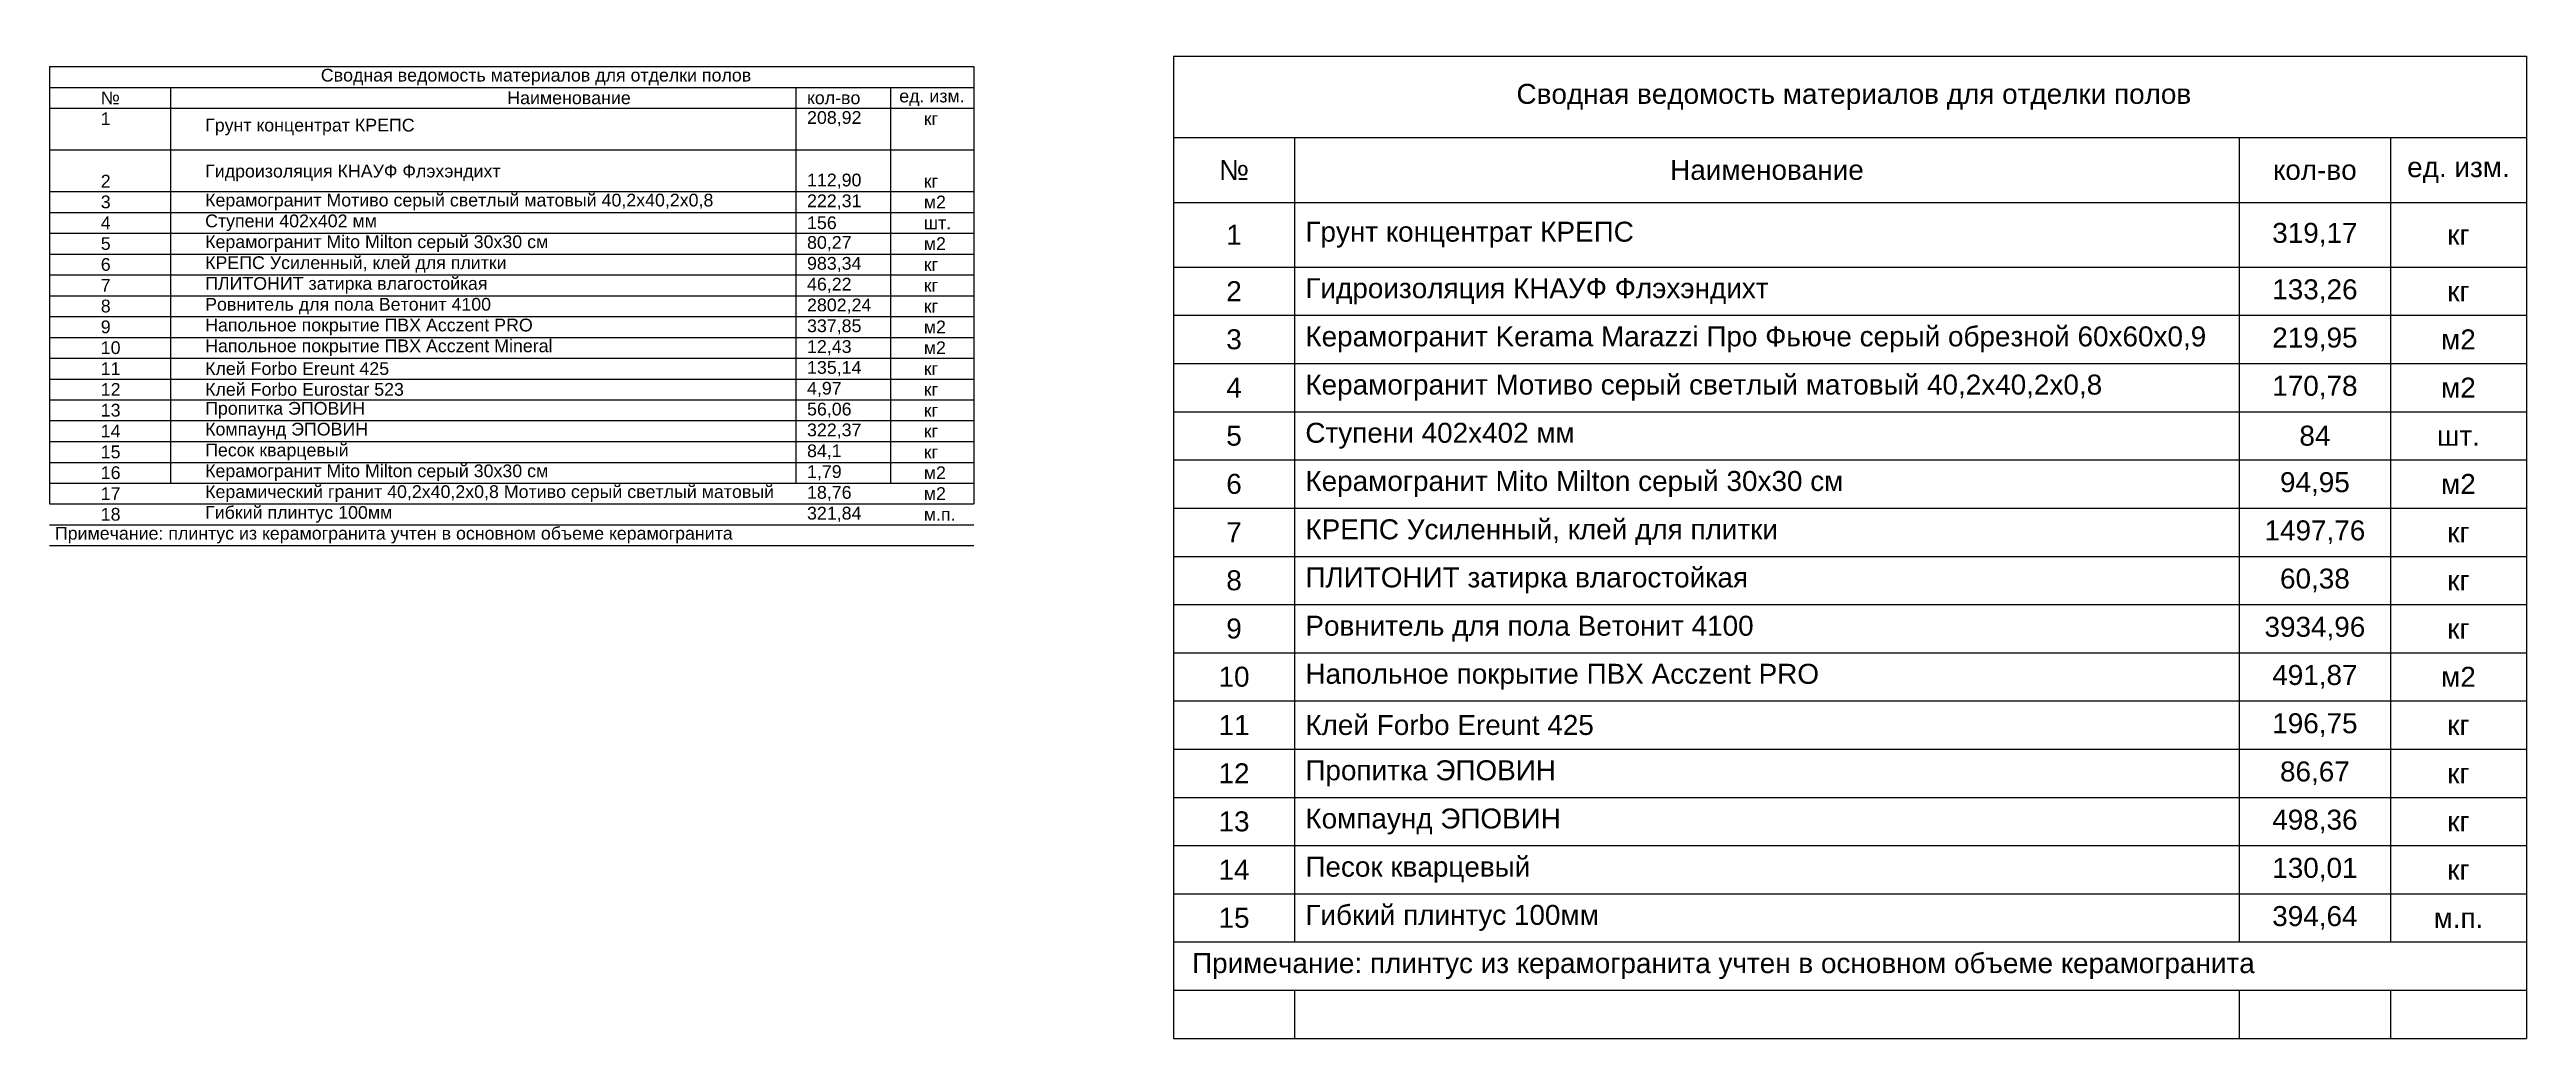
# Model space of a CAD drawing. Header units: millimetres. Extents: x 5 to 203705, y -540 to 60930.
# Drawn here: x 155978 to 190985, y 46959 to 60930 of the extents above; entities that cross this region are included whole.
import ezdxf

# ---------------------------------------------------------------- set-up
doc = ezdxf.new("R2010")
doc.units = ezdxf.units.MM
doc.linetypes.add('_ШТР__3__3__Скрыто', pattern=[6, 3, -3])
doc.layers.add('PDF _Текст', color=7, linetype='Continuous')

msp = doc.modelspace()

# ---------------------------------------------------------------- texts
at = {"color": 0, "char_height": 282.22}
for s, insert, width, attachment_point in [('{\\fArial|b0|i0|c0; Сводная ведомость материалов для отделки полов ', (181424, 60261), 18817.2, 5), ('{\\fArial|b0|i0|c0;№', (172719, 59228), 1406.53, 5), ('{\\fArial|b0|i0|c0;\\c3881787;Наименование', (180251, 59228), 13048.2, 5), ('{\\fArial|b0|i0|c0;кол-во', (187995, 59228), 1829.87, 5), ('{\\fArial|b0|i0|c0;ед. изм.', (190024, 59228), 1618.2, 5), ('{\\fArial|b0|i0|c0;Грунт концентрат КРЕПС', (173727, 58314), 13048.2, 4), ('{\\fArial|b0|i0|c0;319,17', (187995, 58314), 1829.87, 5), ('{\\fArial|b0|i0|c0;1', (172719, 58314), 1406.53, 5), ('{\\fArial|b0|i0|c0;кг', (190024, 58314), 1618.2, 5), ('{\\fArial|b0|i0|c0;2', (172719, 57516), 1406.53, 5), ('{\\fArial|b0|i0|c0;Гидроизоляция КНАУФ Флэхэндихт', (173727, 57516), 13048.2, 4), ('{\\fArial|b0|i0|c0;133,26', (187995, 57516), 1829.87, 5), ('{\\fArial|b0|i0|c0;кг', (190024, 57516), 1618.2, 5), ('{\\fArial|b0|i0|c0;3', (172719, 56835), 1406.53, 5), ('{\\fArial|b0|i0|c0;Керамогранит Kerama Marazzi Про Фьюче серый обрезной 60х60х0,9 ', (173727, 56835), 13048.2, 4), ('{\\fArial|b0|i0|c0;219,95', (187995, 56835), 1829.87, 5), ('{\\fArial|b0|i0|c0;м2', (190024, 56835), 1618.2, 5), ('{\\fArial|b0|i0|c0;4', (172719, 56154), 1406.53, 5), ('{\\fArial|b0|i0|c0;Керамогранит Мотиво серый светлый матовый 40,2x40,2x0,8', (173727, 56154), 13048.2, 4), ('{\\fArial|b0|i0|c0;170,78', (187995, 56154), 1829.87, 5), ('{\\fArial|b0|i0|c0;м2', (190024, 56154), 1618.2, 5), ('{\\fArial|b0|i0|c0;5', (172719, 55473), 1406.53, 5), ('{\\fArial|b0|i0|c0;Ступени 402х402 мм ', (173727, 55473), 13048.2, 4), ('{\\fArial|b0|i0|c0;84', (187995, 55473), 1829.87, 5), ('{\\fArial|b0|i0|c0;шт.', (190024, 55473), 1618.2, 5), ('{\\fArial|b0|i0|c0;Керамогранит Mito Milton серый 30х30 см', (173727, 54792), 13048.2, 4), ('{\\fArial|b0|i0|c0;94,95', (187995, 54792), 1829.87, 5), ('{\\fArial|b0|i0|c0;6', (172719, 54792), 1406.53, 5), ('{\\fArial|b0|i0|c0;м2', (190024, 54792), 1618.2, 5), ('{\\fArial|b0|i0|c0;КРЕПС Усиленный, клей для плитки', (173727, 54111), 13048.2, 4), ('{\\fArial|b0|i0|c0;1497,76', (187995, 54111), 1829.87, 5), ('{\\fArial|b0|i0|c0;7', (172719, 54111), 1406.53, 5), ('{\\fArial|b0|i0|c0;кг', (190024, 54111), 1618.2, 5), ('{\\fArial|b0|i0|c0;8', (172719, 53430), 1406.53, 5), ('{\\fArial|b0|i0|c0;ПЛИТОНИТ затирка влагостойкая ', (173727, 53430), 13048.2, 4), ('{\\fArial|b0|i0|c0;60,38', (187995, 53430), 1829.87, 5), ('{\\fArial|b0|i0|c0;кг', (190024, 53430), 1618.2, 5), ('{\\fArial|b0|i0|c0;9', (172719, 52749), 1406.53, 5), ('{\\fArial|b0|i0|c0;Ровнитель для пола Ветонит 4100', (173727, 52749), 13048.2, 4), ('{\\fArial|b0|i0|c0;3934,96', (187995, 52749), 1829.87, 5), ('{\\fArial|b0|i0|c0;кг', (190024, 52749), 1618.2, 5), ('{\\fArial|b0|i0|c0;10', (172719, 52068), 1406.53, 5), ('{\\fArial|b0|i0|c0;Напольное покрытие ПВХ Acczent PRO', (173727, 52068), 13048.2, 4), ('{\\fArial|b0|i0|c0;491,87', (187995, 52068), 1829.87, 5), ('{\\fArial|b0|i0|c0;м2', (190024, 52068), 1618.2, 5), ('{\\fArial|b0|i0|c0;11', (172719, 51386), 1406.53, 5), ('{\\fArial|b0|i0|c0;Клей Forbo Ereunt 425', (173727, 51386), 13048.2, 4), ('{\\fArial|b0|i0|c0;196,75', (187995, 51386), 1829.87, 5), ('{\\fArial|b0|i0|c0;кг', (190024, 51386), 1618.2, 5), ('{\\fArial|b0|i0|c0;12', (172719, 50705), 1406.53, 5), ('{\\fArial|b0|i0|c0;Пропитка ЭПОВИН', (173727, 50705), 13048.2, 4), ('{\\fArial|b0|i0|c0;86,67', (187995, 50705), 1829.87, 5), ('{\\fArial|b0|i0|c0;кг', (190024, 50705), 1618.2, 5), ('{\\fArial|b0|i0|c0;13', (172719, 50024), 1406.53, 5), ('{\\fArial|b0|i0|c0;Компаунд ЭПОВИН', (173727, 50024), 13048.2, 4), ('{\\fArial|b0|i0|c0;498,36', (187995, 50024), 1829.87, 5), ('{\\fArial|b0|i0|c0;кг', (190024, 50024), 1618.2, 5), ('{\\fArial|b0|i0|c0;14', (172719, 49343), 1406.53, 5), ('{\\fArial|b0|i0|c0;Песок кварцевый', (173727, 49343), 13048.2, 4), ('{\\fArial|b0|i0|c0;130,01', (187995, 49343), 1829.87, 5), ('{\\fArial|b0|i0|c0;кг', (190024, 49343), 1618.2, 5), ('{\\fArial|b0|i0|c0;15', (172719, 48662), 1406.53, 5), ('{\\fArial|b0|i0|c0;Гибкий плинтус 100мм', (173727, 48662), 13048.2, 4), ('{\\fArial|b0|i0|c0;394,64', (187995, 48662), 1829.87, 5), ('{\\fArial|b0|i0|c0;м.п.', (190024, 48662), 1618.2, 5), ('{\\fArial|b0|i0|c0; Примечание: плинтус из керамогранита учтен в основном объеме керамогранита   ', (172016, 47981), 18817.2, 4)]:
    msp.add_mtext(s, dxfattribs=dict(at, insert=insert, width=width, attachment_point=attachment_point))
at = {"layer": 'PDF _Текст', "linetype": '_ШТР__3__3__Скрыто', "char_height": 2.12}
for s, insert, width, attachment_point in [('{\\fArial|b0|i0|c0;', (169393, 60930), 16.99, 5), ('{\\fArial|b0|i0|c0;', (169393, 60927), 16.99, 5), ('{\\fArial|b0|i0|c0;', (169393, 60924), 16.99, 5), ('{\\fArial|b0|i0|c0;', (169393, 60921), 16.99, 5), ('{\\fArial|b0|i0|c0;', (169393, 60918), 16.99, 5), ('{\\fArial|b0|i0|c0;', (169393, 60915), 16.99, 5), ('{\\fArial|b0|i0|c0;', (169401, 60930), 127.41, 4), ('{\\fArial|b0|i0|c0;', (169401, 60927), 127.41, 4), ('{\\fArial|b0|i0|c0;', (169401, 60924), 127.41, 4), ('{\\fArial|b0|i0|c0;', (169401, 60921), 127.41, 4), ('{\\fArial|b0|i0|c0;', (169465, 60918), 127.41, 5), ('{\\fArial|b0|i0|c0;', (169465, 60915), 127.41, 5), ('{\\fArial|b0|i0|c0;', (169538, 60930), 17.7, 5), ('{\\fArial|b0|i0|c0;', (169538, 60927), 17.7, 5), ('{\\fArial|b0|i0|c0;', (169538, 60924), 17.7, 5), ('{\\fArial|b0|i0|c0;', (169538, 60921), 17.7, 5), ('{\\fArial|b0|i0|c0;', (169538, 60918), 17.7, 5), ('{\\fArial|b0|i0|c0;', (169538, 60915), 17.7, 5), ('{\\fArial|b0|i0|c0;', (169555, 60930), 15.94, 5), ('{\\fArial|b0|i0|c0;', (169555, 60927), 15.94, 5), ('{\\fArial|b0|i0|c0;', (169555, 60924), 15.94, 5), ('{\\fArial|b0|i0|c0;', (169555, 60921), 15.94, 5), ('{\\fArial|b0|i0|c0;', (169555, 60918), 15.94, 5), ('{\\fArial|b0|i0|c0;', (169555, 60915), 15.94, 5), ('{\\fArial|b0|i0|c0;', (173962, 60807), 16.99, 5), ('{\\fArial|b0|i0|c0;', (173962, 60769), 16.99, 5), ('{\\fArial|b0|i0|c0;', (173971, 60807), 109.07, 4), ('{\\fArial|b0|i0|c0;', (173971, 60769), 109.07, 4), ('{\\fArial|b0|i0|c0;', (174093, 60807), 25.46, 5), ('{\\fArial|b0|i0|c0;', (174093, 60769), 25.46, 5), ('{\\fArial|b0|i0|c0;', (174119, 60807), 27.58, 5), ('{\\fArial|b0|i0|c0;\\c3881787;', (174119, 60798), 27.58, 5), ('{\\fArial|b0|i0|c0;\\c3881787;', (174119, 60796), 27.58, 5), ('{\\fArial|b0|i0|c0;\\c3881787;', (174119, 60784), 27.58, 5), ('{\\fArial|b0|i0|c0;\\c3881787;', (174119, 60778), 27.58, 5), ('{\\fArial|b0|i0|c0;', (174119, 60769), 27.58, 5)]:
    msp.add_mtext(s, dxfattribs=dict(at, insert=insert, width=width, attachment_point=attachment_point))
at = {"layer": 'PDF _Текст', "linetype": 'Continuous', "char_height": 180, "attachment_point": 4}
for s, insert, width in [('{\\fArial|b0|i0|c0;Сводная ведомость материалов для отделки полов', (159812, 60541), 19356.94), ('{\\fArial|b0|i0|c0;№', (156702, 60247), 1699.33), ('{\\fArial|b0|i0|c0;\\c3881787;Наименование', (162447, 60247), 13235.17), ('{\\fArial|b0|i0|c0;кол-во', (166684, 60247), 2052.11), ('{\\fArial|b0|i0|c0;ед. изм.', (167987, 60247), 2334.33), ('{\\fArial|b0|i0|c0;1', (156702, 59953), 1699.33), ('{\\fArial|b0|i0|c0;Грунт концентрат КРЕПС', (158177, 59835), 13235.17), ('{\\fArial|b0|i0|c0;208,92', (166684, 59953), 2052.11), ('{\\fArial|b0|i0|c0;кг', (168334, 59953), 2334.33), ('{\\fArial|b0|i0|c0;2', (156702, 59070), 1699.33), ('{\\fArial|b0|i0|c0;Гидроизоляция КНАУФ Флэхэндихт', (158177, 59186), 13235.17), ('{\\fArial|b0|i0|c0;112,90', (166684, 59070), 2052.11), ('{\\fArial|b0|i0|c0;3', (156702, 58776), 1699.33), ('{\\fArial|b0|i0|c0;Керамогранит Мотиво серый светлый матовый 40,2x40,2x0,8', (158177, 58776), 13235.17), ('{\\fArial|b0|i0|c0;222,31', (166684, 58776), 2052.11), ('{\\fArial|b0|i0|c0;кг', (168334, 59070), 2334.33), ('{\\fArial|b0|i0|c0;м2', (168334, 58776), 2334.33), ('{\\fArial|b0|i0|c0;4', (156702, 58482), 1699.33), ('{\\fArial|b0|i0|c0;Ступени 402х402 мм ', (158177, 58482), 13235.17), ('{\\fArial|b0|i0|c0;156', (166684, 58482), 2052.11), ('{\\fArial|b0|i0|c0;шт.', (168334, 58482), 2334.33), ('{\\fArial|b0|i0|c0;5', (156702, 58188), 1699.33), ('{\\fArial|b0|i0|c0;Керамогранит Mito Milton серый 30х30 см', (158177, 58188), 13235.17), ('{\\fArial|b0|i0|c0;80,27', (166684, 58188), 2052.11), ('{\\fArial|b0|i0|c0;м2', (168334, 58188), 2334.33), ('{\\fArial|b0|i0|c0;6', (156702, 57893), 1699.33), ('{\\fArial|b0|i0|c0;КРЕПС Усиленный, клей для плитки', (158177, 57893), 13235.17), ('{\\fArial|b0|i0|c0;983,34', (166684, 57893), 2052.11), ('{\\fArial|b0|i0|c0;кг', (168334, 57893), 2334.33), ('{\\fArial|b0|i0|c0;7', (156702, 57599), 1699.33), ('{\\fArial|b0|i0|c0;ПЛИТОНИТ затирка влагостойкая ', (158177, 57599), 13235.17), ('{\\fArial|b0|i0|c0;Ровнитель для пола Ветонит 4100', (158177, 57305), 13235.17), ('{\\fArial|b0|i0|c0;46,22', (166684, 57599), 2052.11), ('{\\fArial|b0|i0|c0;2802,24', (166684, 57305), 2052.11), ('{\\fArial|b0|i0|c0;кг', (168334, 57599), 2334.33), ('{\\fArial|b0|i0|c0;8', (156702, 57305), 1699.33), ('{\\fArial|b0|i0|c0;9', (156702, 57011), 1699.33), ('{\\fArial|b0|i0|c0;Напольное покрытие ПВХ Acczent PRO', (158177, 57011), 13235.17), ('{\\fArial|b0|i0|c0;337,85', (166684, 57011), 2052.11), ('{\\fArial|b0|i0|c0;кг', (168334, 57305), 2334.33), ('{\\fArial|b0|i0|c0;м2', (168334, 57011), 2334.33), ('{\\fArial|b0|i0|c0;10', (156702, 56717), 1699.33), ('{\\fArial|b0|i0|c0;Напольное покрытие ПВХ Acczent Mineral', (158177, 56717), 13235.17), ('{\\fArial|b0|i0|c0;12,43', (166684, 56717), 2052.11), ('{\\fArial|b0|i0|c0;м2', (168334, 56717), 2334.33), ('{\\fArial|b0|i0|c0;11', (156702, 56422), 1699.33), ('{\\fArial|b0|i0|c0;Клей Forbo Ereunt 425', (158177, 56422), 13235.17), ('{\\fArial|b0|i0|c0;135,14', (166684, 56422), 2052.11), ('{\\fArial|b0|i0|c0;кг', (168334, 56422), 2334.33), ('{\\fArial|b0|i0|c0;12', (156702, 56128), 1699.33), ('{\\fArial|b0|i0|c0;Клей Forbo Eurostar 523', (158177, 56128), 13235.17), ('{\\fArial|b0|i0|c0;4,97', (166684, 56128), 2052.11), ('{\\fArial|b0|i0|c0;кг', (168334, 56128), 2334.33), ('{\\fArial|b0|i0|c0;13', (156702, 55834), 1699.33), ('{\\fArial|b0|i0|c0;Пропитка ЭПОВИН', (158177, 55834), 13235.17), ('{\\fArial|b0|i0|c0;56,06', (166684, 55834), 2052.11), ('{\\fArial|b0|i0|c0;кг', (168334, 55834), 2334.33), ('{\\fArial|b0|i0|c0;14', (156702, 55540), 1699.33), ('{\\fArial|b0|i0|c0;15', (156702, 55245), 1699.33), ('{\\fArial|b0|i0|c0;Компаунд ЭПОВИН', (158177, 55540), 13235.17), ('{\\fArial|b0|i0|c0;Песок кварцевый', (158177, 55245), 13235.17), ('{\\fArial|b0|i0|c0;322,37', (166684, 55540), 2052.11), ('{\\fArial|b0|i0|c0;84,1', (166684, 55245), 2052.11), ('{\\fArial|b0|i0|c0;кг', (168334, 55540), 2334.33), ('{\\fArial|b0|i0|c0;16', (156702, 54951), 1699.33), ('{\\fArial|b0|i0|c0;Керамогранит Mito Milton серый 30х30 см', (158177, 54951), 13235.17), ('{\\fArial|b0|i0|c0;1,79', (166684, 54951), 2052.11), ('{\\fArial|b0|i0|c0;кг', (168334, 55245), 2334.33), ('{\\fArial|b0|i0|c0;м2', (168334, 54951), 2334.33), ('{\\fArial|b0|i0|c0;17', (156702, 54657), 1699.33), ('{\\fArial|b0|i0|c0;Керамический гранит 40,2х40,2х0,8 Мотиво серый светлый матовый', (158177, 54657), 13235.17), ('{\\fArial|b0|i0|c0;18,76', (166684, 54657), 2052.11), ('{\\fArial|b0|i0|c0;м2', (168334, 54657), 2334.33), ('{\\fArial|b0|i0|c0;18', (156702, 54363), 1699.33), ('{\\fArial|b0|i0|c0;Гибкий плинтус 100мм', (158177, 54363), 13235.17), ('{\\fArial|b0|i0|c0;321,84', (166684, 54363), 2052.11), ('{\\fArial|b0|i0|c0;м.п.', (168334, 54363), 2334.33), ('{\\fArial|b0|i0|c0; Примечание: плинтус из керамогранита учтен в основном объеме керамогранита   ', (155984, 54069), 19356.94)]:
    msp.add_mtext(s, dxfattribs=dict(at, insert=insert, width=width))

# ---------------------------------------------------------------- linework, layer by layer
at = {"color": 0}
for p, q in [((171863, 60837), (190985, 60837)), ((171863, 60837), (171863, 47640)), ((190985, 60837), (190985, 47640)), ((171863, 59686), (190985, 59686)), ((173574, 59686), (173574, 48322)), ((186927, 59686), (186927, 48322)), ((189062, 59686), (189062, 48322)), ((171863, 58771), (190985, 58771)), ((171863, 57857), (190985, 57857)), ((171863, 57176), (190985, 57176)), ((155978, 56569), (169040, 56569)), ((171863, 56495), (190985, 56495)), ((155978, 56275), (169040, 56275)), ((171863, 55814), (190985, 55814)), ((171863, 55133), (190985, 55133)), ((171863, 54451), (190985, 54451)), ((171863, 53770), (190985, 53770)), ((171863, 53089), (190985, 53089)), ((171863, 52408), (190985, 52408)), ((171863, 51727), (190985, 51727)), ((171863, 51046), (190985, 51046)), ((171863, 50365), (190985, 50365)), ((171863, 49684), (190985, 49684)), ((171863, 49003), (190985, 49003)), ((171863, 48322), (190985, 48322)), ((171863, 47640), (190985, 47640)), ((171863, 47640), (171863, 46959)), ((173574, 47640), (173574, 46959)), ((186927, 47640), (186927, 46959)), ((189062, 47640), (189062, 46959)), ((190985, 47640), (190985, 46959)), ((171863, 46959), (190985, 46959))]:
    msp.add_line(p, q, dxfattribs=at)
at = {"layer": 'PDF _Текст', "linetype": 'Continuous'}
for p, q in [((155978, 60689), (169040, 60689)), ((155978, 60689), (155978, 54510)), ((169040, 60689), (169040, 54510)), ((155978, 60394), (169040, 60394)), ((157689, 60394), (157689, 54804)), ((166526, 60394), (166526, 54804)), ((167864, 60394), (167864, 54804)), ((155978, 60100), (169040, 60100)), ((155978, 59512), (169040, 59512)), ((155978, 58923), (169040, 58923)), ((155978, 58629), (169040, 58629)), ((155978, 58335), (169040, 58335)), ((155978, 58041), (169040, 58041)), ((155978, 57746), (169040, 57746)), ((155978, 57452), (169040, 57452)), ((155978, 57158), (169040, 57158)), ((155978, 56864), (169040, 56864)), ((155978, 55981), (169040, 55981)), ((155978, 55687), (169040, 55687)), ((155978, 55393), (169040, 55393)), ((155978, 55098), (169040, 55098)), ((155978, 54804), (169040, 54804)), ((155978, 54510), (169040, 54510)), ((155978, 54216), (169040, 54216)), ((155978, 53921), (169040, 53921))]:
    msp.add_line(p, q, dxfattribs=at)

msp.set_redraw_order([(e.dxf.handle, doc.entitydb.next_handle()) for e in msp.query("TEXT MTEXT ATTDEF DIMENSION ARC_DIMENSION")])  # texts and dimensions are drawn at this point

doc.saveas('drawing.dxf')
